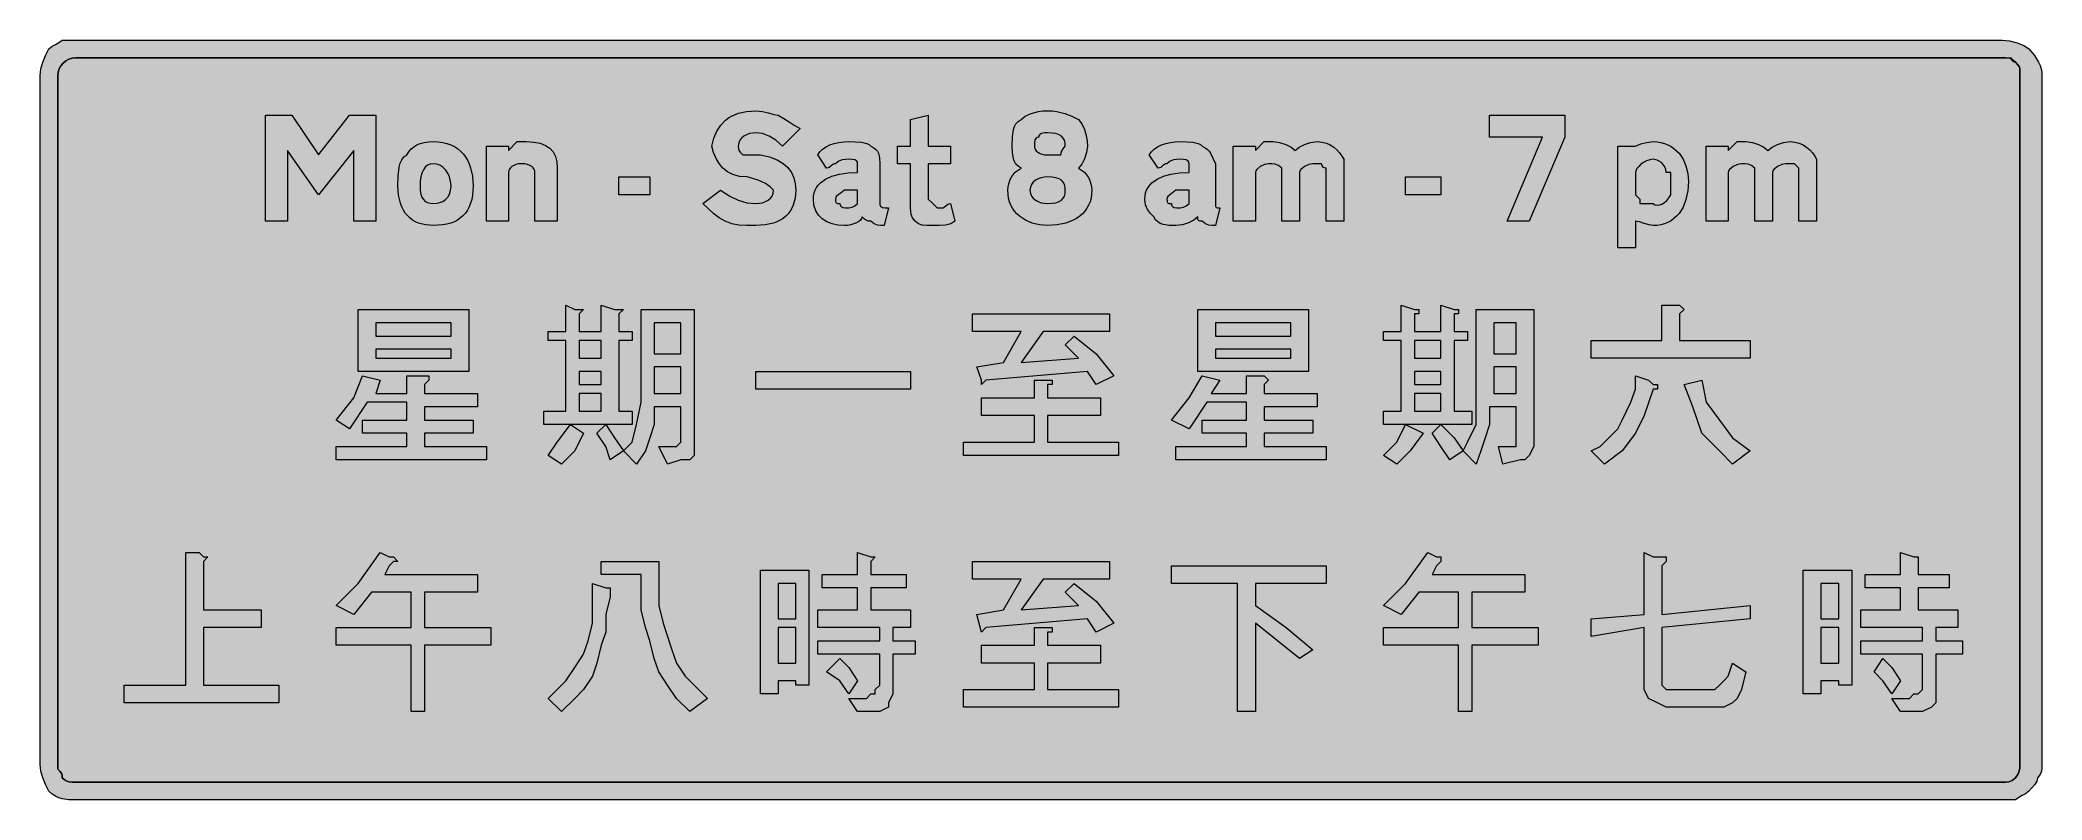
# Model space of a CAD drawing. Header units: metres. Extents: x 13 to 556, y 31 to 238.
import ezdxf

# ---------------------------------------------------------------- set-up
doc = ezdxf.new("R2010")
doc.units = ezdxf.units.M
doc.layers.add('FILL_BLACK_000000', color=7, linetype='Continuous', true_color=0x000000)
doc.layers.add('FILL_WHITE_FFFFFF', color=7, linetype='Continuous', true_color=0xffffff)

msp = doc.modelspace()

# ---------------------------------------------------------------- hatches: boundary and pattern name
at = {"layer": 'FILL_BLACK_000000', "true_color": 0x000000}
h = msp.add_hatch(color=7, dxfattribs=at)
h.dxf.hatch_style = 1
h.paths.add_polyline_path([(547.46, 237.63), (549.54, 237.09), (551.4, 236.32), (552.13, 235.89), (552.69, 235.44), (554.27, 233.64), (555.39, 231.84), (555.78, 230.94), (556.06, 230.04), (556.23, 229.14), (556.29, 228.24), (556.29, 41.04), (556.27, 40.14), (556.14, 39.24), (555.78, 38.34), (555.09, 37.44), (554.88, 36.54), (554.34, 35.64), (552.69, 33.84), (551.79, 33.13), (550.89, 32.64), (549.99, 32.15), (549.09, 31.44), (545.49, 31.44), (22.29, 31.44), (20.49, 31.48), (18.69, 31.74), (17.79, 32.03), (16.89, 32.45), (15.99, 33.05), (15.09, 33.84), (14.21, 35.64), (13.44, 37.44), (12.9, 39.24), (12.69, 41.04), (12.69, 228.24), (12.9, 230.04), (13.44, 231.84), (14.21, 233.64), (15.09, 235.44), (15.99, 236.15), (16.89, 236.64), (17.79, 237.13), (18.69, 237.84), (22.29, 237.84), (545.49, 237.84), (547.46, 237.63)])
h.paths.add_polyline_path([(20.53, 232.63), (19.72, 232.15), (18.99, 231.54), (18.38, 230.81), (17.9, 230), (17.6, 229.14), (17.49, 228.24), (17.49, 41.04), (17.49, 39.84), (18.18, 39.13), (18.54, 38.64), (18.67, 38.15), (18.69, 37.44), (19.59, 36.75), (20.49, 36.39), (21.39, 36.26), (22.29, 36.24), (545.49, 36.24), (546.39, 36.26), (547.29, 36.39), (548.19, 36.75), (549.09, 37.44), (549.78, 38.34), (550.14, 39.24), (550.27, 40.14), (550.29, 41.04), (550.29, 228.24), (550.29, 229.44), (550.27, 230.15), (550.14, 230.64), (549.78, 231.13), (549.09, 231.84), (548.19, 232.53), (547.29, 232.89), (546.39, 233.02), (545.49, 233.04), (22.29, 233.04), (21.39, 232.93), (20.53, 232.63)], flags=16)
h = msp.add_hatch(color=7, dxfattribs=at)
h.dxf.hatch_style = 1
h.paths.add_polyline_path([(79.89, 207.84), (79.89, 188.64), (73.89, 188.64), (73.89, 217.44), (81.09, 217.44), (88.29, 206.64), (96.69, 217.44), (103.89, 217.44), (103.89, 188.64), (97.89, 188.64), (97.89, 207.84), (88.29, 195.84), (79.89, 207.84)])
h = msp.add_hatch(color=7, dxfattribs=at)
h.dxf.hatch_style = 1
h.paths.add_polyline_path([(202.31, 208.33), (202.44, 207.84), (202.8, 207.35), (203.49, 206.64), (208.29, 206.64), (210.77, 206.08), (212.83, 205.31), (214.49, 204.34), (215.79, 203.19), (216.75, 201.87), (217.4, 200.4), (217.77, 198.78), (217.89, 197.04), (217.72, 194.9), (217.22, 193.01), (216.84, 192.15), (216.37, 191.37), (215.82, 190.64), (215.19, 189.99), (214.47, 189.41), (213.67, 188.9), (212.79, 188.46), (211.81, 188.1), (209.62, 187.61), (207.09, 187.44), (204.6, 187.46), (202.44, 187.59), (200.51, 187.95), (198.69, 188.64), (197.08, 189.56), (195.69, 190.59), (192.69, 193.44), (197.49, 197.04), (200, 195.46), (202.29, 194.34), (203.42, 193.95), (204.58, 193.66), (205.79, 193.5), (207.09, 193.44), (207.99, 193.5), (208.85, 193.66), (209.66, 193.95), (210.39, 194.34), (211, 194.85), (211.48, 195.46), (211.78, 196.2), (211.89, 197.04), (210.93, 197.94), (209.64, 198.84), (207.67, 199.74), (204.69, 200.64), (202.6, 200.8), (200.83, 201.28), (199.33, 202.03), (198.09, 203.04), (197.07, 204.27), (196.25, 205.7), (195.6, 207.3), (195.09, 209.04), (195.65, 211.18), (196.46, 213.07), (197.52, 214.71), (198.84, 216.09), (199.61, 216.67), (200.45, 217.18), (202.35, 217.98), (204.56, 218.47), (207.09, 218.64), (208.87, 218.45), (210.54, 218.04), (211.98, 217.63), (213.09, 217.44), (214.7, 216.54), (216.09, 215.64), (217.48, 214.74), (219.09, 213.84), (214.29, 209.04), (212.49, 210.61), (210.69, 211.74), (209.79, 212.13), (208.89, 212.41), (207.99, 212.58), (207.09, 212.64), (206.19, 212.58), (205.33, 212.41), (204.52, 212.13), (203.79, 211.74), (203.18, 211.23), (202.7, 210.61), (202.4, 209.88), (202.29, 209.04), (202.31, 208.33)])
h = msp.add_hatch(color=7, dxfattribs=at)
h.dxf.hatch_style = 1
h.paths.add_polyline_path([(259.89, 209.04), (259.89, 204.24), (253.89, 204.24), (253.89, 194.64), (255.09, 193.44), (256.29, 192.24), (257.49, 192.24), (257.89, 192.29), (258.2, 192.43), (258.69, 192.84), (259.18, 193.25), (259.49, 193.39), (259.89, 193.44), (261.09, 188.64), (260.59, 188.24), (259.98, 187.95), (258.54, 187.59), (256.87, 187.46), (255.09, 187.44), (253.5, 187.46), (252.24, 187.59), (251.21, 187.95), (250.29, 188.64), (249.6, 189.54), (249.24, 190.44), (249.11, 191.34), (249.09, 192.24), (249.09, 204.24), (245.49, 204.24), (245.49, 209.04), (249.09, 209.04), (249.09, 216.24), (253.89, 217.44), (253.89, 209.04), (259.89, 209.04)])
h = msp.add_hatch(color=7, dxfattribs=at)
h.dxf.hatch_style = 1
h.paths.add_polyline_path([(280.24, 188.9), (278.64, 189.99), (277.94, 190.64), (277.33, 191.37), (276.79, 192.15), (276.33, 193.01), (275.97, 193.93), (275.71, 194.9), (275.55, 195.94), (275.49, 197.04), (275.55, 197.94), (275.72, 198.82), (276, 199.68), (276.39, 200.49), (276.9, 201.25), (277.52, 201.93), (278.25, 202.54), (279.09, 203.04), (278.3, 203.54), (277.7, 204.15), (277.28, 204.83), (276.99, 205.59), (276.73, 207.26), (276.69, 209.04), (276.73, 211.51), (276.99, 213.54), (277.28, 214.38), (277.7, 215.11), (278.3, 215.73), (279.09, 216.24), (280.22, 217.12), (281.79, 217.89), (283.82, 218.43), (285, 218.59), (286.29, 218.64), (287.59, 218.59), (288.78, 218.43), (290.94, 217.89), (292.87, 217.12), (294.69, 216.24), (295.57, 215.11), (296.34, 213.54), (296.88, 211.51), (297.04, 210.33), (297.09, 209.04), (296.88, 207.26), (296.34, 205.59), (295.57, 204.15), (294.69, 203.04), (295.53, 202.54), (296.26, 201.93), (296.88, 201.25), (297.39, 200.49), (297.78, 199.68), (298.06, 198.82), (298.23, 197.94), (298.29, 197.04), (298.23, 195.94), (298.07, 194.9), (297.8, 193.93), (297.43, 193.01), (296.96, 192.15), (296.39, 191.37), (295.73, 190.64), (294.99, 189.99), (294.16, 189.41), (293.25, 188.9), (291.2, 188.1), (288.87, 187.61), (286.29, 187.44), (284.1, 187.61), (282.07, 188.1), (280.24, 188.9)])
h.paths.add_polyline_path([(283.72, 200.13), (282.99, 199.74), (282.38, 199.23), (281.9, 198.61), (281.6, 197.88), (281.49, 197.04), (281.6, 196.2), (281.9, 195.46), (282.38, 194.85), (282.99, 194.34), (283.72, 193.95), (284.53, 193.66), (285.39, 193.5), (286.29, 193.44), (287.53, 193.5), (288.56, 193.66), (289.39, 193.95), (290.04, 194.34), (290.52, 194.85), (290.85, 195.46), (291.03, 196.2), (291.09, 197.04), (291.03, 197.88), (290.85, 198.61), (290.52, 199.23), (290.04, 199.74), (289.39, 200.13), (288.56, 200.41), (287.53, 200.58), (286.29, 200.64), (285.39, 200.58), (284.53, 200.41), (283.72, 200.13)], flags=16)
h.paths.add_polyline_path([(290.85, 210.61), (290.52, 211.23), (290.04, 211.74), (289.39, 212.13), (288.56, 212.41), (287.53, 212.58), (286.29, 212.64), (285.41, 212.62), (284.64, 212.49), (284.1, 212.13), (283.94, 211.84), (283.89, 211.44), (283.49, 211.39), (283.2, 211.23), (282.84, 210.69), (282.71, 209.92), (282.69, 209.04), (282.75, 208.59), (282.92, 208.16), (283.2, 207.75), (283.59, 207.39), (284.1, 207.08), (284.71, 206.85), (285.45, 206.69), (286.29, 206.64), (289.89, 206.64), (290.08, 207.52), (290.49, 208.29), (291.09, 209.04), (291.03, 209.88), (290.85, 210.61)], flags=16)
h = msp.add_hatch(color=7, dxfattribs=at)
h.dxf.hatch_style = 1
h.paths.add_polyline_path([(420.69, 211.44), (406.29, 211.44), (406.29, 217.44), (426.69, 217.44), (426.69, 211.44), (417.09, 188.64), (411.09, 188.64), (420.69, 211.44)])
h = msp.add_hatch(color=7, dxfattribs=at)
h.dxf.hatch_style = 1
h.paths.add_polyline_path([(129.91, 194.57), (129.61, 193.51), (129.24, 192.54), (128.77, 191.66), (128.22, 190.86), (127.59, 190.14), (126.87, 189.51), (126.07, 188.96), (125.19, 188.49), (124.22, 188.11), (123.16, 187.82), (122.02, 187.61), (119.49, 187.44), (117.35, 187.61), (115.46, 188.11), (114.6, 188.49), (113.82, 188.96), (113.09, 189.51), (112.44, 190.14), (111.86, 190.86), (111.35, 191.66), (110.91, 192.54), (110.55, 193.51), (110.06, 195.71), (109.89, 198.24), (109.93, 200.9), (110.19, 203.34), (110.48, 204.4), (110.9, 205.33), (111.5, 206.08), (112.29, 206.64), (112.8, 207.48), (113.42, 208.21), (114.15, 208.83), (114.99, 209.34), (115.95, 209.73), (117.02, 210.01), (118.2, 210.18), (119.49, 210.24), (120.8, 210.18), (122.02, 210.02), (123.16, 209.75), (124.22, 209.38), (125.19, 208.91), (126.07, 208.34), (126.87, 207.68), (127.59, 206.94), (128.22, 206.11), (128.77, 205.2), (129.24, 204.21), (129.61, 203.15), (130.12, 200.82), (130.29, 198.24), (130.12, 195.71), (129.91, 194.57)])
h.paths.add_polyline_path([(123.88, 200.7), (123.4, 201.72), (122.79, 202.59), (122.06, 203.29), (121.25, 203.81), (120.39, 204.13), (119.49, 204.24), (118.65, 204.13), (117.92, 203.81), (117.3, 203.29), (116.79, 202.59), (116.4, 201.72), (116.12, 200.7), (115.95, 199.53), (115.89, 198.24), (115.95, 197), (116.12, 195.97), (116.4, 195.14), (116.79, 194.49), (117.3, 194.01), (117.92, 193.68), (118.65, 193.5), (119.49, 193.44), (120.39, 193.5), (121.25, 193.68), (122.06, 194.01), (122.79, 194.49), (123.4, 195.14), (123.88, 195.97), (124.18, 197), (124.29, 198.24), (124.18, 199.53), (123.88, 200.7)], flags=16)
h = msp.add_hatch(color=7, dxfattribs=at)
h.dxf.hatch_style = 1
h.paths.add_polyline_path([(147.09, 188.64), (147.09, 200.64), (147.09, 201.84), (147.03, 202.29), (146.86, 202.72), (146.58, 203.13), (146.19, 203.49), (145.68, 203.8), (145.07, 204.03), (144.33, 204.19), (143.49, 204.24), (142.65, 204.19), (141.91, 204.03), (141.3, 203.8), (140.79, 203.49), (140.4, 203.13), (140.11, 202.72), (139.95, 202.29), (139.89, 201.84), (139.89, 200.64), (139.89, 188.64), (133.89, 188.64), (133.89, 209.04), (139.89, 209.04), (139.89, 207.84), (142.29, 210.24), (144.69, 210.24), (146.77, 210.13), (148.53, 209.79), (149.98, 209.23), (151.14, 208.44), (152.01, 207.43), (152.62, 206.19), (152.98, 204.73), (153.09, 203.04), (153.09, 188.64), (147.09, 188.64)])
h = msp.add_hatch(color=7, dxfattribs=at)
h.dxf.hatch_style = 1
h.paths.add_polyline_path([(240.99, 187.46), (240.09, 187.59), (239.19, 187.95), (238.29, 188.64), (237.58, 188.66), (237.09, 188.79), (236.6, 189.15), (235.89, 189.84), (235.78, 189.39), (235.48, 188.96), (235, 188.55), (234.39, 188.19), (232.85, 187.65), (231.99, 187.49), (231.09, 187.44), (229.35, 187.55), (227.75, 187.89), (226.32, 188.45), (225.09, 189.24), (224.08, 190.25), (223.33, 191.49), (222.85, 192.95), (222.69, 194.64), (222.75, 195.51), (222.91, 196.33), (223.18, 197.09), (223.55, 197.79), (224.02, 198.44), (224.59, 199.03), (225.99, 200.04), (227.73, 200.83), (229.78, 201.39), (232.11, 201.73), (234.69, 201.84), (234.69, 203.04), (234.69, 204.24), (234.64, 204.64), (234.48, 204.93), (233.94, 205.29), (233.17, 205.42), (232.29, 205.44), (231.39, 205.42), (230.49, 205.29), (229.59, 204.93), (228.69, 204.24), (228.29, 204.19), (227.98, 204.05), (227.49, 203.64), (227, 203.23), (226.69, 203.09), (226.29, 203.04), (223.89, 206.64), (224.45, 207.48), (225.2, 208.21), (226.13, 208.83), (227.19, 209.34), (228.37, 209.73), (229.63, 210.01), (230.94, 210.18), (232.29, 210.24), (234.07, 210.22), (235.74, 210.09), (237.18, 209.73), (237.79, 209.44), (238.29, 209.04), (239.08, 208.59), (239.68, 208.12), (240.1, 207.63), (240.39, 207.09), (240.65, 205.83), (240.69, 204.24), (240.69, 193.44), (240.74, 193.04), (240.9, 192.75), (241.44, 192.39), (242.21, 192.26), (243.09, 192.24), (241.89, 187.44), (240.99, 187.46)])
h.paths.add_polyline_path([(228.84, 193.59), (229.2, 193.46), (229.89, 193.44), (229.94, 193.04), (230.1, 192.75), (230.64, 192.39), (231.41, 192.26), (232.29, 192.24), (233.17, 192.43), (233.94, 192.84), (234.69, 193.44), (234.69, 197.04), (231.09, 197.04), (230.21, 196.33), (229.44, 195.84), (228.9, 195.35), (228.74, 195.04), (228.69, 194.64), (228.71, 193.95), (228.84, 193.59)], flags=16)
h = msp.add_hatch(color=7, dxfattribs=at)
h.dxf.hatch_style = 1
h.paths.add_polyline_path([(330.99, 187.46), (330.09, 187.59), (329.19, 187.95), (328.29, 188.64), (327.6, 188.66), (327.24, 188.79), (327.11, 189.15), (327.09, 189.84), (325.98, 188.96), (324.54, 188.19), (322.87, 187.65), (321.09, 187.44), (319.31, 187.48), (317.64, 187.74), (316.88, 188.03), (316.2, 188.45), (315.59, 189.05), (315.09, 189.84), (314.21, 190.76), (313.44, 191.79), (312.9, 193.05), (312.74, 193.79), (312.69, 194.64), (312.75, 195.51), (312.91, 196.33), (313.18, 197.09), (313.55, 197.79), (314.02, 198.44), (314.59, 199.03), (315.99, 200.04), (317.73, 200.83), (319.78, 201.39), (322.11, 201.73), (324.69, 201.84), (324.69, 203.04), (324.69, 204.24), (324.64, 204.64), (324.48, 204.93), (323.94, 205.29), (323.17, 205.42), (322.29, 205.44), (321.39, 205.42), (320.49, 205.29), (319.59, 204.93), (318.69, 204.24), (318.29, 204.19), (317.98, 204.05), (317.49, 203.64), (317, 203.23), (316.69, 203.09), (316.29, 203.04), (313.89, 206.64), (314.45, 207.48), (315.2, 208.21), (316.13, 208.83), (317.19, 209.34), (318.37, 209.73), (319.63, 210.01), (320.94, 210.18), (322.29, 210.24), (324.07, 210.22), (325.74, 210.09), (327.18, 209.73), (327.79, 209.44), (328.29, 209.04), (329.08, 208.59), (329.7, 208.12), (330.17, 207.63), (330.54, 207.09), (331.89, 204.24), (331.89, 193.44), (331.91, 192.75), (332.04, 192.39), (332.4, 192.26), (333.09, 192.24), (331.89, 187.44), (330.99, 187.46)])
h.paths.add_polyline_path([(318.84, 193.59), (319.2, 193.46), (319.89, 193.44), (319.94, 193.04), (320.1, 192.75), (320.64, 192.39), (321.41, 192.26), (322.29, 192.24), (323.17, 192.43), (323.94, 192.84), (324.69, 193.44), (324.69, 197.04), (321.09, 197.04), (320.21, 196.33), (319.44, 195.84), (318.9, 195.35), (318.74, 195.04), (318.69, 194.64), (318.71, 193.95), (318.84, 193.59)], flags=16)
h = msp.add_hatch(color=7, dxfattribs=at)
h.dxf.hatch_style = 1
h.paths.add_polyline_path([(357.22, 204.03), (356.04, 203.49), (355.08, 202.72), (354.8, 202.29), (354.69, 201.84), (354.69, 188.64), (349.89, 188.64), (349.89, 203.04), (348.99, 203.73), (348.09, 204.09), (347.19, 204.22), (346.29, 204.24), (345.22, 204.03), (344.04, 203.49), (343.08, 202.72), (342.8, 202.29), (342.69, 201.84), (342.69, 188.64), (336.69, 188.64), (336.69, 209.04), (342.69, 209.04), (342.69, 207.84), (345.09, 210.24), (347.49, 210.24), (349.27, 210.03), (350.94, 209.49), (352.38, 208.72), (353.49, 207.84), (354.6, 208.72), (356.04, 209.49), (357.71, 210.03), (359.49, 210.24), (360.78, 210.13), (361.97, 209.83), (363.03, 209.35), (363.99, 208.74), (364.83, 208.01), (365.56, 207.2), (366.18, 206.34), (366.69, 205.44), (366.69, 204.24), (366.69, 203.04), (366.69, 188.64), (361.89, 188.64), (361.89, 203.04), (361.49, 203.09), (361.2, 203.23), (360.84, 203.64), (360.69, 204.24), (358.29, 204.24), (357.22, 204.03)])
h = msp.add_hatch(color=7, dxfattribs=at)
h.dxf.hatch_style = 1
h.paths.add_polyline_path([(459.63, 194.53), (458.83, 192.48), (458.32, 191.57), (457.74, 190.74), (457.09, 190), (456.36, 189.34), (455.58, 188.77), (454.72, 188.3), (453.8, 187.93), (452.83, 187.66), (451.79, 187.5), (450.69, 187.44), (449.6, 187.63), (448.29, 188.04), (446.98, 188.45), (445.89, 188.64), (445.89, 181.44), (441.09, 181.44), (441.09, 209.04), (445.89, 209.04), (447.39, 209.64), (448.93, 210.05), (450.69, 210.24), (451.79, 210.18), (452.83, 210.02), (453.8, 209.76), (454.72, 209.4), (455.58, 208.94), (456.36, 208.4), (457.09, 207.79), (457.74, 207.09), (458.83, 205.49), (459.63, 203.66), (460.12, 201.63), (460.29, 199.44), (460.12, 196.86), (459.63, 194.53)])
h.paths.add_polyline_path([(451.78, 192.97), (452.42, 193.04), (453.09, 193.29), (453.76, 193.71), (454.4, 194.28), (454.99, 195), (455.49, 195.84), (455.49, 197.04), (455.49, 200.64), (455.49, 201.84), (454.29, 201.84), (454.18, 202.68), (453.9, 203.41), (453.47, 204.03), (452.94, 204.54), (452.36, 204.93), (451.76, 205.21), (450.69, 205.44), (449.79, 205.33), (448.93, 205.05), (448.12, 204.62), (447.39, 204.09), (446.78, 203.51), (446.3, 202.91), (446, 202.34), (445.89, 201.84), (445.89, 195.84), (447.09, 194.64), (447.09, 193.44), (450.69, 193.44), (451.19, 193.1), (451.78, 192.97)], flags=16)
h = msp.add_hatch(color=7, dxfattribs=at)
h.dxf.hatch_style = 1
h.paths.add_polyline_path([(485.62, 204.03), (484.44, 203.49), (483.48, 202.72), (483.2, 202.29), (483.09, 201.84), (483.09, 188.64), (478.29, 188.64), (478.29, 203.04), (477.39, 203.73), (476.49, 204.09), (475.59, 204.22), (474.69, 204.24), (473.62, 204.03), (472.44, 203.49), (471.48, 202.72), (471.2, 202.29), (471.09, 201.84), (471.09, 188.64), (465.09, 188.64), (465.09, 209.04), (471.09, 209.04), (471.09, 207.84), (473.49, 210.24), (475.89, 210.24), (477.67, 210.03), (479.34, 209.49), (480.78, 208.72), (481.89, 207.84), (483, 208.72), (484.44, 209.49), (486.11, 210.03), (487.89, 210.24), (489.18, 210.13), (490.36, 209.83), (491.43, 209.35), (492.39, 208.74), (493.23, 208.01), (493.97, 207.2), (494.58, 206.34), (495.09, 205.44), (495.09, 204.24), (495.09, 203.04), (495.09, 188.64), (490.29, 188.64), (490.29, 203.04), (489.09, 204.24), (486.69, 204.24), (485.62, 204.03)])
h = msp.add_hatch(color=7, dxfattribs=at)
h.dxf.hatch_style = 1
h.paths.add_polyline_path([(178.29, 195.84), (169.89, 195.84), (169.89, 200.64), (178.29, 200.64), (178.29, 195.84)])
h = msp.add_hatch(color=7, dxfattribs=at)
h.dxf.hatch_style = 1
h.paths.add_polyline_path([(393.09, 195.84), (383.49, 195.84), (383.49, 200.64), (393.09, 200.64), (393.09, 195.84)])
h = msp.add_hatch(color=7, dxfattribs=at)
h.dxf.hatch_style = 1
h.paths.add_polyline_path([(99.09, 164.64), (129.09, 164.64), (129.09, 147.84), (99.09, 147.84), (99.09, 164.64)])
h.paths.add_polyline_path([(103.89, 161.04), (103.89, 157.44), (124.29, 157.44), (124.29, 161.04), (103.89, 161.04)], flags=16)
h.paths.add_polyline_path([(124.29, 153.84), (103.89, 153.84), (103.89, 151.44), (124.29, 151.44), (124.29, 153.84)], flags=16)
h = msp.add_hatch(color=7, dxfattribs=at)
h.dxf.hatch_style = 1
h.paths.add_polyline_path([(159.09, 164.64), (160.29, 164.64), (159.09, 163.44), (159.09, 158.64), (165.09, 158.64), (165.09, 165.84), (168.69, 164.64), (169.89, 164.64), (171.09, 164.64), (169.89, 163.44), (169.89, 158.64), (173.49, 158.64), (173.49, 156.24), (169.89, 156.24), (169.89, 137.04), (173.49, 137.04), (173.49, 133.44), (149.49, 133.44), (149.49, 137.04), (155.49, 137.04), (155.49, 156.24), (150.69, 156.24), (150.69, 158.64), (155.49, 158.64), (155.49, 165.84), (157.89, 164.64), (159.09, 164.64)])
h.paths.add_polyline_path([(159.09, 144.24), (165.09, 144.24), (165.09, 147.84), (159.09, 147.84), (159.09, 144.24)], flags=16)
h.paths.add_polyline_path([(159.09, 141.84), (159.09, 137.04), (165.09, 137.04), (165.09, 141.84), (159.09, 141.84)], flags=16)
h.paths.add_polyline_path([(165.09, 156.24), (159.09, 156.24), (159.09, 151.44), (165.09, 151.44), (165.09, 156.24)], flags=16)
h = msp.add_hatch(color=7, dxfattribs=at)
h.dxf.hatch_style = 1
h.paths.add_polyline_path([(190.29, 127.44), (190.29, 125.04), (189.09, 123.84), (186.69, 123.84), (183.09, 122.64), (180.69, 127.44), (184.29, 127.44), (185.49, 127.44), (186.69, 128.64), (186.69, 138.24), (179.49, 138.24), (179.49, 133.44), (178.29, 129.84), (177.09, 126.24), (174.69, 122.64), (171.09, 126.24), (173.49, 128.64), (174.69, 133.44), (175.89, 139.44), (175.89, 145.44), (175.89, 164.64), (190.29, 164.64), (190.29, 128.64), (190.29, 127.44)])
h.paths.add_polyline_path([(179.49, 149.04), (179.49, 141.84), (186.69, 141.84), (186.69, 149.04), (179.49, 149.04)], flags=16)
h.paths.add_polyline_path([(186.69, 161.04), (179.49, 161.04), (179.49, 152.64), (186.69, 152.64), (186.69, 161.04)], flags=16)
h = msp.add_hatch(color=7, dxfattribs=at)
h.dxf.hatch_style = 1
h.paths.add_polyline_path([(265.89, 163.44), (303.09, 163.44), (303.09, 158.64), (285.09, 158.64), (279.09, 150.24), (294.69, 151.44), (291.09, 155.04), (293.49, 157.44), (299.49, 152.64), (304.29, 146.64), (299.49, 144.24), (297.09, 147.84), (269.49, 145.44), (268.29, 144.24), (268.29, 145.44), (267.09, 149.04), (274.29, 150.24), (279.09, 158.64), (265.89, 158.64), (265.89, 163.44)])
h = msp.add_hatch(color=7, dxfattribs=at)
h.dxf.hatch_style = 1
h.paths.add_polyline_path([(327.09, 164.64), (357.09, 164.64), (357.09, 147.84), (327.09, 147.84), (327.09, 164.64)])
h.paths.add_polyline_path([(331.89, 161.04), (331.89, 157.44), (352.29, 157.44), (352.29, 161.04), (331.89, 161.04)], flags=16)
h.paths.add_polyline_path([(352.29, 153.84), (331.89, 153.84), (331.89, 151.44), (352.29, 151.44), (352.29, 153.84)], flags=16)
h = msp.add_hatch(color=7, dxfattribs=at)
h.dxf.hatch_style = 1
h.paths.add_polyline_path([(387.09, 164.64), (387.09, 163.44), (385.89, 163.44), (385.89, 158.64), (393.09, 158.64), (393.09, 165.84), (396.69, 164.64), (397.89, 164.64), (397.89, 163.44), (396.69, 163.44), (396.69, 158.64), (400.29, 158.64), (400.29, 156.24), (396.69, 156.24), (396.69, 137.04), (401.49, 137.04), (401.49, 133.44), (377.49, 133.44), (377.49, 137.04), (382.29, 137.04), (382.29, 156.24), (377.49, 156.24), (377.49, 158.64), (382.29, 158.64), (382.29, 165.84), (385.89, 164.64), (387.09, 164.64)])
h.paths.add_polyline_path([(385.89, 144.24), (393.09, 144.24), (393.09, 147.84), (385.89, 147.84), (385.89, 144.24)], flags=16)
h.paths.add_polyline_path([(385.89, 141.84), (385.89, 137.04), (393.09, 137.04), (393.09, 141.84), (385.89, 141.84)], flags=16)
h.paths.add_polyline_path([(393.09, 156.24), (385.89, 156.24), (385.89, 151.44), (393.09, 151.44), (393.09, 156.24)], flags=16)
h = msp.add_hatch(color=7, dxfattribs=at)
h.dxf.hatch_style = 1
h.paths.add_polyline_path([(418.29, 127.44), (417.09, 125.04), (415.89, 123.84), (414.69, 123.84), (409.89, 122.64), (408.69, 127.44), (411.09, 127.44), (413.49, 127.44), (413.49, 128.64), (413.49, 138.24), (406.29, 138.24), (406.29, 133.44), (405.09, 129.84), (403.89, 126.24), (402.69, 122.64), (399.09, 126.24), (400.29, 128.64), (402.69, 133.44), (402.69, 139.44), (402.69, 145.44), (402.69, 164.64), (418.29, 164.64), (418.29, 128.64), (418.29, 127.44)])
h.paths.add_polyline_path([(407.49, 149.04), (407.49, 141.84), (413.49, 141.84), (413.49, 149.04), (407.49, 149.04)], flags=16)
h.paths.add_polyline_path([(413.49, 161.04), (407.49, 161.04), (407.49, 152.64), (413.49, 152.64), (413.49, 161.04)], flags=16)
h = msp.add_hatch(color=7, dxfattribs=at)
h.dxf.hatch_style = 1
h.paths.add_polyline_path([(457.89, 165.84), (459.09, 164.64), (457.89, 163.44), (457.89, 156.24), (477.09, 156.24), (477.09, 151.44), (433.89, 151.44), (433.89, 156.24), (453.09, 156.24), (453.09, 165.84), (456.69, 165.84), (457.89, 165.84)])
h = msp.add_hatch(color=7, dxfattribs=at)
h.dxf.hatch_style = 1
h.paths.add_polyline_path([(249.09, 147.84), (249.09, 143.04), (207.09, 143.04), (207.09, 147.84), (249.09, 147.84)])
h = msp.add_hatch(color=7, dxfattribs=at)
h.dxf.hatch_style = 1
h.paths.add_polyline_path([(103.89, 141.84), (112.29, 141.84), (112.29, 146.64), (117.09, 146.64), (118.29, 146.64), (118.29, 145.44), (117.09, 144.24), (117.09, 141.84), (131.49, 141.84), (131.49, 138.24), (117.09, 138.24), (117.09, 134.64), (130.29, 134.64), (130.29, 131.04), (117.09, 131.04), (117.09, 127.44), (133.89, 127.44), (133.89, 123.84), (93.09, 123.84), (93.09, 127.44), (112.29, 127.44), (112.29, 131.04), (100.29, 131.04), (100.29, 134.64), (112.29, 134.64), (112.29, 139.44), (101.49, 139.44), (96.69, 132.24), (93.09, 134.64), (97.89, 140.64), (100.29, 146.64), (105.09, 145.44), (103.89, 141.84)])
h = msp.add_hatch(color=7, dxfattribs=at)
h.dxf.hatch_style = 1
h.paths.add_polyline_path([(263.49, 128.64), (282.69, 128.64), (282.69, 135.84), (268.29, 135.84), (268.29, 140.64), (282.69, 140.64), (282.69, 145.44), (286.29, 145.44), (287.49, 145.44), (287.49, 144.24), (286.29, 144.24), (286.29, 140.64), (300.69, 140.64), (300.69, 135.84), (286.29, 135.84), (286.29, 128.64), (305.49, 128.64), (305.49, 125.04), (263.49, 125.04), (263.49, 128.64)])
h = msp.add_hatch(color=7, dxfattribs=at)
h.dxf.hatch_style = 1
h.paths.add_polyline_path([(330.69, 141.84), (340.29, 141.84), (340.29, 146.64), (345.09, 146.64), (346.29, 145.44), (345.09, 144.24), (345.09, 141.84), (359.49, 141.84), (359.49, 138.24), (345.09, 138.24), (345.09, 134.64), (358.29, 134.64), (358.29, 131.04), (345.09, 131.04), (345.09, 127.44), (361.89, 127.44), (361.89, 123.84), (321.09, 123.84), (321.09, 127.44), (340.29, 127.44), (340.29, 131.04), (328.29, 131.04), (328.29, 134.64), (340.29, 134.64), (340.29, 139.44), (329.49, 139.44), (324.69, 132.24), (319.89, 134.64), (324.69, 140.64), (328.29, 146.64), (333.09, 145.44), (330.69, 141.84)])
h = msp.add_hatch(color=7, dxfattribs=at)
h.dxf.hatch_style = 1
h.paths.add_polyline_path([(450.69, 144.24), (451.89, 144.24), (451.89, 143.04), (450.69, 143.04), (448.29, 135.84), (445.89, 131.04), (442.29, 126.24), (437.49, 122.64), (433.89, 126.24), (436.29, 127.44), (438.69, 129.84), (441.09, 132.24), (442.29, 134.64), (443.49, 137.04), (444.69, 139.44), (445.89, 143.04), (445.89, 146.64), (449.49, 145.44), (450.69, 144.24)])
h = msp.add_hatch(color=7, dxfattribs=at)
h.dxf.hatch_style = 1
h.paths.add_polyline_path([(465.09, 139.44), (468.69, 134.64), (472.29, 129.84), (477.09, 126.24), (472.29, 122.64), (468.69, 126.24), (463.89, 131.04), (461.49, 138.24), (459.09, 144.24), (463.89, 145.44), (465.09, 139.44)])
h = msp.add_hatch(color=7, dxfattribs=at)
h.dxf.hatch_style = 1
h.paths.add_polyline_path([(153.09, 128.64), (156.69, 133.44), (160.29, 131.04), (157.89, 126.24), (154.29, 122.64), (150.69, 125.04), (153.09, 128.64)])
h = msp.add_hatch(color=7, dxfattribs=at)
h.dxf.hatch_style = 1
h.paths.add_polyline_path([(168.69, 129.84), (171.09, 126.24), (167.49, 123.84), (166.29, 127.44), (163.89, 131.04), (166.29, 133.44), (168.69, 129.84)])
h = msp.add_hatch(color=7, dxfattribs=at)
h.dxf.hatch_style = 1
h.paths.add_polyline_path([(381.09, 128.64), (383.49, 133.44), (388.29, 131.04), (384.69, 126.24), (381.09, 122.64), (377.49, 125.04), (381.09, 128.64)])
h = msp.add_hatch(color=7, dxfattribs=at)
h.dxf.hatch_style = 1
h.paths.add_polyline_path([(396.69, 129.84), (399.09, 126.24), (395.49, 123.84), (393.09, 127.44), (390.69, 131.04), (393.09, 133.44), (396.69, 129.84)])
h = msp.add_hatch(color=7, dxfattribs=at)
h.dxf.hatch_style = 1
h.paths.add_polyline_path([(57.09, 97.44), (58.29, 97.44), (57.09, 96.24), (57.09, 83.04), (72.69, 83.04), (72.69, 78.24), (57.09, 78.24), (57.09, 62.64), (77.49, 62.64), (77.49, 57.84), (35.49, 57.84), (35.49, 62.64), (52.29, 62.64), (52.29, 98.64), (55.89, 98.64), (57.09, 97.44)])
h = msp.add_hatch(color=7, dxfattribs=at)
h.dxf.hatch_style = 1
h.paths.add_polyline_path([(99.09, 90.24), (105.09, 98.64), (107.49, 97.44), (108.69, 97.44), (109.89, 96.24), (108.69, 96.24), (107.49, 95.04), (106.29, 92.64), (131.49, 92.64), (131.49, 87.84), (117.09, 87.84), (117.09, 78.24), (135.09, 78.24), (135.09, 73.44), (117.09, 73.44), (117.09, 55.44), (113.49, 55.44), (113.49, 73.44), (93.09, 73.44), (93.09, 78.24), (113.49, 78.24), (113.49, 87.84), (102.69, 87.84), (97.89, 81.84), (93.09, 84.24), (99.09, 90.24)])
h = msp.add_hatch(color=7, dxfattribs=at)
h.dxf.hatch_style = 1
h.paths.add_polyline_path([(234.69, 89.04), (225.09, 89.04), (225.09, 92.64), (234.69, 92.64), (234.69, 98.64), (238.29, 97.44), (239.49, 97.44), (238.29, 96.24), (238.29, 92.64), (247.89, 92.64), (247.89, 89.04), (238.29, 89.04), (238.29, 83.04), (249.09, 83.04), (249.09, 78.24), (244.29, 78.24), (244.29, 74.64), (250.29, 74.64), (250.29, 71.04), (244.29, 71.04), (244.29, 60.24), (243.09, 57.84), (243.09, 56.64), (240.69, 55.44), (238.29, 55.44), (234.69, 55.44), (232.29, 59.04), (237.09, 59.04), (238.29, 60.24), (239.49, 60.24), (239.49, 61.44), (240.69, 62.64), (240.69, 71.04), (223.89, 71.04), (223.89, 74.64), (240.69, 74.64), (240.69, 78.24), (223.89, 78.24), (223.89, 83.04), (234.69, 83.04), (234.69, 89.04)])
h = msp.add_hatch(color=7, dxfattribs=at)
h.dxf.hatch_style = 1
h.paths.add_polyline_path([(383.49, 90.24), (389.49, 98.64), (391.89, 97.44), (393.09, 97.44), (393.09, 96.24), (391.89, 95.04), (390.69, 92.64), (415.89, 92.64), (415.89, 87.84), (401.49, 87.84), (401.49, 78.24), (419.49, 78.24), (419.49, 73.44), (401.49, 73.44), (401.49, 55.44), (397.89, 55.44), (397.89, 73.44), (377.49, 73.44), (377.49, 78.24), (397.89, 78.24), (397.89, 87.84), (387.09, 87.84), (382.29, 81.84), (377.49, 84.24), (383.49, 90.24)])
h = msp.add_hatch(color=7, dxfattribs=at)
h.dxf.hatch_style = 1
h.paths.add_polyline_path([(453.09, 97.44), (454.29, 97.44), (454.29, 96.24), (453.09, 95.04), (453.09, 81.84), (477.09, 84.24), (477.09, 80.64), (453.09, 78.24), (453.09, 65.04), (453.09, 63.84), (453.09, 62.64), (454.29, 61.44), (455.49, 61.44), (466.29, 61.44), (467.49, 61.44), (468.69, 62.64), (469.89, 63.84), (471.09, 65.04), (472.29, 68.64), (475.89, 66.24), (474.69, 61.44), (473.49, 59.04), (472.29, 57.84), (469.89, 56.64), (467.49, 56.64), (454.29, 56.64), (451.89, 57.84), (449.49, 59.04), (448.29, 61.44), (448.29, 63.84), (448.29, 78.24), (433.89, 75.84), (433.89, 80.64), (448.29, 81.84), (448.29, 98.64), (450.69, 97.44), (453.09, 97.44)])
h = msp.add_hatch(color=7, dxfattribs=at)
h.dxf.hatch_style = 1
h.paths.add_polyline_path([(517.89, 89.04), (508.29, 89.04), (508.29, 92.64), (517.89, 92.64), (517.89, 98.64), (521.49, 97.44), (522.69, 97.44), (522.69, 96.24), (522.69, 92.64), (531.09, 92.64), (531.09, 89.04), (522.69, 89.04), (522.69, 83.04), (533.49, 83.04), (533.49, 78.24), (527.49, 78.24), (527.49, 74.64), (534.69, 74.64), (534.69, 71.04), (527.49, 71.04), (527.49, 60.24), (527.49, 57.84), (526.29, 56.64), (523.89, 55.44), (521.49, 55.44), (517.89, 55.44), (515.49, 59.04), (520.29, 59.04), (521.49, 60.24), (522.69, 60.24), (523.89, 61.44), (523.89, 62.64), (523.89, 71.04), (507.09, 71.04), (507.09, 74.64), (523.89, 74.64), (523.89, 78.24), (507.09, 78.24), (507.09, 83.04), (517.89, 83.04), (517.89, 89.04)])
h = msp.add_hatch(color=7, dxfattribs=at)
h.dxf.hatch_style = 1
h.paths.add_polyline_path([(180.69, 96.24), (180.69, 87.84), (180.69, 84.24), (181.89, 79.44), (183.09, 75.84), (184.29, 72.24), (185.49, 68.64), (187.89, 65.04), (190.29, 62.64), (193.89, 59.04), (189.09, 55.44), (185.49, 59.04), (183.09, 62.64), (180.69, 66.24), (179.49, 69.84), (178.29, 74.64), (177.09, 78.24), (175.89, 83.04), (175.89, 87.84), (175.89, 92.64), (165.09, 92.64), (165.09, 96.24), (180.69, 96.24)])
h = msp.add_hatch(color=7, dxfattribs=at)
h.dxf.hatch_style = 1
h.paths.add_polyline_path([(217.89, 62.64), (217.89, 63.84), (213.09, 63.84), (213.09, 60.24), (208.29, 60.24), (208.29, 62.64), (208.29, 93.84), (221.49, 93.84), (221.49, 62.64), (217.89, 62.64)])
h.paths.add_polyline_path([(213.09, 90.24), (213.09, 80.64), (217.89, 80.64), (217.89, 90.24), (213.09, 90.24)], flags=16)
h.paths.add_polyline_path([(217.89, 78.24), (213.09, 78.24), (213.09, 68.64), (217.89, 68.64), (217.89, 78.24)], flags=16)
h = msp.add_hatch(color=7, dxfattribs=at)
h.dxf.hatch_style = 1
h.paths.add_polyline_path([(265.89, 96.24), (303.09, 96.24), (303.09, 91.44), (285.09, 91.44), (279.09, 83.04), (294.69, 84.24), (291.09, 87.84), (293.49, 90.24), (299.49, 85.44), (304.29, 79.44), (299.49, 77.04), (297.09, 80.64), (269.49, 78.24), (268.29, 77.04), (267.09, 81.84), (274.29, 83.04), (279.09, 91.44), (265.89, 91.44), (265.89, 96.24)])
h = msp.add_hatch(color=7, dxfattribs=at)
h.dxf.hatch_style = 1
h.paths.add_polyline_path([(361.89, 95.04), (361.89, 90.24), (342.69, 90.24), (342.69, 84.24), (351.09, 78.24), (358.29, 72.24), (354.69, 69.84), (348.69, 74.64), (342.69, 79.44), (342.69, 55.44), (337.89, 55.44), (337.89, 90.24), (319.89, 90.24), (319.89, 95.04), (361.89, 95.04)])
h = msp.add_hatch(color=7, dxfattribs=at)
h.dxf.hatch_style = 1
h.paths.add_polyline_path([(501.09, 62.64), (501.09, 63.84), (496.29, 63.84), (496.29, 60.24), (491.49, 60.24), (491.49, 62.64), (491.49, 93.84), (504.69, 93.84), (504.69, 62.64), (501.09, 62.64)])
h.paths.add_polyline_path([(496.29, 90.24), (496.29, 80.64), (501.09, 80.64), (501.09, 90.24), (496.29, 90.24)], flags=16)
h.paths.add_polyline_path([(501.09, 78.24), (496.29, 78.24), (496.29, 68.64), (501.09, 68.64), (501.09, 78.24)], flags=16)
h = msp.add_hatch(color=7, dxfattribs=at)
h.dxf.hatch_style = 1
h.paths.add_polyline_path([(153.09, 61.44), (155.49, 63.84), (157.89, 67.44), (160.29, 71.04), (161.49, 74.64), (162.69, 79.44), (162.69, 84.24), (162.69, 90.24), (166.29, 89.04), (167.49, 89.04), (167.49, 87.84), (167.49, 86.64), (166.29, 81.84), (166.29, 77.04), (165.09, 73.44), (163.89, 68.64), (162.69, 65.04), (160.29, 61.44), (157.89, 59.04), (154.29, 55.44), (150.69, 59.04), (153.09, 61.44)])
h = msp.add_hatch(color=7, dxfattribs=at)
h.dxf.hatch_style = 1
h.paths.add_polyline_path([(263.49, 61.44), (282.69, 61.44), (282.69, 68.64), (268.29, 68.64), (268.29, 73.44), (282.69, 73.44), (282.69, 78.24), (286.29, 78.24), (287.49, 78.24), (287.49, 77.04), (286.29, 77.04), (286.29, 73.44), (300.69, 73.44), (300.69, 68.64), (286.29, 68.64), (286.29, 61.44), (305.49, 61.44), (305.49, 56.64), (263.49, 56.64), (263.49, 61.44)])
h = msp.add_hatch(color=7, dxfattribs=at)
h.dxf.hatch_style = 1
h.paths.add_polyline_path([(232.29, 67.44), (234.69, 63.84), (232.29, 60.24), (229.89, 63.84), (226.29, 66.24), (229.89, 69.84), (232.29, 67.44)])
h = msp.add_hatch(color=7, dxfattribs=at)
h.dxf.hatch_style = 1
h.paths.add_polyline_path([(515.49, 67.44), (517.89, 63.84), (515.49, 60.24), (513.09, 63.84), (510.69, 66.24), (513.09, 69.84), (515.49, 67.44)])
at = {"layer": 'FILL_WHITE_FFFFFF', "true_color": 0xffffff}
h = msp.add_hatch(color=7, dxfattribs=at)
h.dxf.hatch_style = 1
h.paths.add_polyline_path([(545.49, 233.04), (547.89, 233.04), (547.94, 232.64), (548.08, 232.35), (548.49, 231.99), (549.09, 231.84), (549.78, 231.13), (550.14, 230.64), (550.27, 230.15), (550.29, 229.44), (550.29, 228.24), (550.29, 41.04), (550.27, 40.14), (550.14, 39.24), (549.78, 38.34), (549.09, 37.44), (548.19, 36.75), (547.29, 36.39), (546.39, 36.26), (545.49, 36.24), (22.29, 36.24), (21.39, 36.26), (20.49, 36.39), (19.59, 36.75), (18.69, 37.44), (18.67, 38.15), (18.54, 38.64), (18.18, 39.13), (17.49, 39.84), (17.49, 41.04), (17.49, 228.24), (17.6, 229.14), (17.9, 230), (18.38, 230.81), (18.99, 231.54), (19.72, 232.15), (20.53, 232.63), (21.39, 232.93), (22.29, 233.04), (545.49, 233.04)])

# ---------------------------------------------------------------- linework, layer by layer
at = {"layer": 'FILL_BLACK_000000', "lineweight": 0, "true_color": 0x000000}
for points in [[(547.46, 237.63), (549.54, 237.09), (551.4, 236.32), (552.13, 235.89), (552.69, 235.44), (554.27, 233.64), (555.39, 231.84), (555.78, 230.94), (556.06, 230.04), (556.23, 229.14), (556.29, 228.24), (556.29, 41.04), (556.27, 40.14), (556.14, 39.24), (555.78, 38.34), (555.09, 37.44), (554.88, 36.54), (554.34, 35.64), (552.69, 33.84), (551.79, 33.13), (550.89, 32.64), (549.99, 32.15), (549.09, 31.44), (545.49, 31.44), (22.29, 31.44), (20.49, 31.48), (18.69, 31.74), (17.79, 32.03), (16.89, 32.45), (15.99, 33.05), (15.09, 33.84), (14.21, 35.64), (13.44, 37.44), (12.9, 39.24), (12.69, 41.04), (12.69, 228.24), (12.9, 230.04), (13.44, 231.84), (14.21, 233.64), (15.09, 235.44), (15.99, 236.15), (16.89, 236.64), (17.79, 237.13), (18.69, 237.84), (22.29, 237.84), (545.49, 237.84)], [(20.53, 232.63), (19.72, 232.15), (18.99, 231.54), (18.38, 230.81), (17.9, 230), (17.6, 229.14), (17.49, 228.24), (17.49, 41.04), (17.49, 39.84), (18.18, 39.13), (18.54, 38.64), (18.67, 38.15), (18.69, 37.44), (19.59, 36.75), (20.49, 36.39), (21.39, 36.26), (22.29, 36.24), (545.49, 36.24), (546.39, 36.26), (547.29, 36.39), (548.19, 36.75), (549.09, 37.44), (549.78, 38.34), (550.14, 39.24), (550.27, 40.14), (550.29, 41.04), (550.29, 228.24), (550.29, 229.44), (550.27, 230.15), (550.14, 230.64), (549.78, 231.13), (549.09, 231.84), (548.19, 232.53), (547.29, 232.89), (546.39, 233.02), (545.49, 233.04), (22.29, 233.04), (21.39, 232.93)], [(79.89, 207.84), (79.89, 188.64), (73.89, 188.64), (73.89, 217.44), (81.09, 217.44), (88.29, 206.64), (96.69, 217.44), (103.89, 217.44), (103.89, 188.64), (97.89, 188.64), (97.89, 207.84), (88.29, 195.84)], [(202.31, 208.33), (202.44, 207.84), (202.8, 207.35), (203.49, 206.64), (208.29, 206.64), (210.77, 206.08), (212.83, 205.31), (214.49, 204.34), (215.79, 203.19), (216.75, 201.87), (217.4, 200.4), (217.77, 198.78), (217.89, 197.04), (217.72, 194.9), (217.22, 193.01), (216.84, 192.15), (216.37, 191.37), (215.82, 190.64), (215.19, 189.99), (214.47, 189.41), (213.67, 188.9), (212.79, 188.46), (211.81, 188.1), (209.62, 187.61), (207.09, 187.44), (204.6, 187.46), (202.44, 187.59), (200.51, 187.95), (198.69, 188.64), (197.08, 189.56), (195.69, 190.59), (192.69, 193.44), (197.49, 197.04), (200, 195.46), (202.29, 194.34), (203.42, 193.95), (204.58, 193.66), (205.79, 193.5), (207.09, 193.44), (207.99, 193.5), (208.85, 193.66), (209.66, 193.95), (210.39, 194.34), (211, 194.85), (211.48, 195.46), (211.78, 196.2), (211.89, 197.04), (210.93, 197.94), (209.64, 198.84), (207.67, 199.74), (204.69, 200.64), (202.6, 200.8), (200.83, 201.28), (199.33, 202.03), (198.09, 203.04), (197.07, 204.27), (196.25, 205.7), (195.6, 207.3), (195.09, 209.04), (195.65, 211.18), (196.46, 213.07), (197.52, 214.71), (198.84, 216.09), (199.61, 216.67), (200.45, 217.18), (202.35, 217.98), (204.56, 218.47), (207.09, 218.64), (208.87, 218.45), (210.54, 218.04), (211.98, 217.63), (213.09, 217.44), (214.7, 216.54), (216.09, 215.64), (217.48, 214.74), (219.09, 213.84), (214.29, 209.04), (212.49, 210.61), (210.69, 211.74), (209.79, 212.13), (208.89, 212.41), (207.99, 212.58), (207.09, 212.64), (206.19, 212.58), (205.33, 212.41), (204.52, 212.13), (203.79, 211.74), (203.18, 211.23), (202.7, 210.61), (202.4, 209.88), (202.29, 209.04)], [(259.89, 209.04), (259.89, 204.24), (253.89, 204.24), (253.89, 194.64), (255.09, 193.44), (256.29, 192.24), (257.49, 192.24), (257.89, 192.29), (258.2, 192.43), (258.69, 192.84), (259.18, 193.25), (259.49, 193.39), (259.89, 193.44), (261.09, 188.64), (260.59, 188.24), (259.98, 187.95), (258.54, 187.59), (256.87, 187.46), (255.09, 187.44), (253.5, 187.46), (252.24, 187.59), (251.21, 187.95), (250.29, 188.64), (249.6, 189.54), (249.24, 190.44), (249.11, 191.34), (249.09, 192.24), (249.09, 204.24), (245.49, 204.24), (245.49, 209.04), (249.09, 209.04), (249.09, 216.24), (253.89, 217.44), (253.89, 209.04)], [(280.24, 188.9), (278.64, 189.99), (277.94, 190.64), (277.33, 191.37), (276.79, 192.15), (276.33, 193.01), (275.97, 193.93), (275.71, 194.9), (275.55, 195.94), (275.49, 197.04), (275.55, 197.94), (275.72, 198.82), (276, 199.68), (276.39, 200.49), (276.9, 201.25), (277.52, 201.93), (278.25, 202.54), (279.09, 203.04), (278.3, 203.54), (277.7, 204.15), (277.28, 204.83), (276.99, 205.59), (276.73, 207.26), (276.69, 209.04), (276.73, 211.51), (276.99, 213.54), (277.28, 214.38), (277.7, 215.11), (278.3, 215.73), (279.09, 216.24), (280.22, 217.12), (281.79, 217.89), (283.82, 218.43), (285, 218.59), (286.29, 218.64), (287.59, 218.59), (288.78, 218.43), (290.94, 217.89), (292.87, 217.12), (294.69, 216.24), (295.57, 215.11), (296.34, 213.54), (296.88, 211.51), (297.04, 210.33), (297.09, 209.04), (296.88, 207.26), (296.34, 205.59), (295.57, 204.15), (294.69, 203.04), (295.53, 202.54), (296.26, 201.93), (296.88, 201.25), (297.39, 200.49), (297.78, 199.68), (298.06, 198.82), (298.23, 197.94), (298.29, 197.04), (298.23, 195.94), (298.07, 194.9), (297.8, 193.93), (297.43, 193.01), (296.96, 192.15), (296.39, 191.37), (295.73, 190.64), (294.99, 189.99), (294.16, 189.41), (293.25, 188.9), (291.2, 188.1), (288.87, 187.61), (286.29, 187.44), (284.1, 187.61), (282.07, 188.1)], [(420.69, 211.44), (406.29, 211.44), (406.29, 217.44), (426.69, 217.44), (426.69, 211.44), (417.09, 188.64), (411.09, 188.64)], [(290.85, 210.61), (290.52, 211.23), (290.04, 211.74), (289.39, 212.13), (288.56, 212.41), (287.53, 212.58), (286.29, 212.64), (285.41, 212.62), (284.64, 212.49), (284.1, 212.13), (283.94, 211.84), (283.89, 211.44), (283.49, 211.39), (283.2, 211.23), (282.84, 210.69), (282.71, 209.92), (282.69, 209.04), (282.75, 208.59), (282.92, 208.16), (283.2, 207.75), (283.59, 207.39), (284.1, 207.08), (284.71, 206.85), (285.45, 206.69), (286.29, 206.64), (289.89, 206.64), (290.08, 207.52), (290.49, 208.29), (291.09, 209.04), (291.03, 209.88)], [(129.91, 194.57), (129.61, 193.51), (129.24, 192.54), (128.77, 191.66), (128.22, 190.86), (127.59, 190.14), (126.87, 189.51), (126.07, 188.96), (125.19, 188.49), (124.22, 188.11), (123.16, 187.82), (122.02, 187.61), (119.49, 187.44), (117.35, 187.61), (115.46, 188.11), (114.6, 188.49), (113.82, 188.96), (113.09, 189.51), (112.44, 190.14), (111.86, 190.86), (111.35, 191.66), (110.91, 192.54), (110.55, 193.51), (110.06, 195.71), (109.89, 198.24), (109.93, 200.9), (110.19, 203.34), (110.48, 204.4), (110.9, 205.33), (111.5, 206.08), (112.29, 206.64), (112.8, 207.48), (113.42, 208.21), (114.15, 208.83), (114.99, 209.34), (115.95, 209.73), (117.02, 210.01), (118.2, 210.18), (119.49, 210.24), (120.8, 210.18), (122.02, 210.02), (123.16, 209.75), (124.22, 209.38), (125.19, 208.91), (126.07, 208.34), (126.87, 207.68), (127.59, 206.94), (128.22, 206.11), (128.77, 205.2), (129.24, 204.21), (129.61, 203.15), (130.12, 200.82), (130.29, 198.24), (130.12, 195.71)], [(147.09, 188.64), (147.09, 200.64), (147.09, 201.84), (147.03, 202.29), (146.86, 202.72), (146.58, 203.13), (146.19, 203.49), (145.68, 203.8), (145.07, 204.03), (144.33, 204.19), (143.49, 204.24), (142.65, 204.19), (141.91, 204.03), (141.3, 203.8), (140.79, 203.49), (140.4, 203.13), (140.11, 202.72), (139.95, 202.29), (139.89, 201.84), (139.89, 200.64), (139.89, 188.64), (133.89, 188.64), (133.89, 209.04), (139.89, 209.04), (139.89, 207.84), (142.29, 210.24), (144.69, 210.24), (146.77, 210.13), (148.53, 209.79), (149.98, 209.23), (151.14, 208.44), (152.01, 207.43), (152.62, 206.19), (152.98, 204.73), (153.09, 203.04), (153.09, 188.64)], [(240.99, 187.46), (240.09, 187.59), (239.19, 187.95), (238.29, 188.64), (237.58, 188.66), (237.09, 188.79), (236.6, 189.15), (235.89, 189.84), (235.78, 189.39), (235.48, 188.96), (235, 188.55), (234.39, 188.19), (232.85, 187.65), (231.99, 187.49), (231.09, 187.44), (229.35, 187.55), (227.75, 187.89), (226.32, 188.45), (225.09, 189.24), (224.08, 190.25), (223.33, 191.49), (222.85, 192.95), (222.69, 194.64), (222.75, 195.51), (222.91, 196.33), (223.18, 197.09), (223.55, 197.79), (224.02, 198.44), (224.59, 199.03), (225.99, 200.04), (227.73, 200.83), (229.78, 201.39), (232.11, 201.73), (234.69, 201.84), (234.69, 203.04), (234.69, 204.24), (234.64, 204.64), (234.48, 204.93), (233.94, 205.29), (233.17, 205.42), (232.29, 205.44), (231.39, 205.42), (230.49, 205.29), (229.59, 204.93), (228.69, 204.24), (228.29, 204.19), (227.98, 204.05), (227.49, 203.64), (227, 203.23), (226.69, 203.09), (226.29, 203.04), (223.89, 206.64), (224.45, 207.48), (225.2, 208.21), (226.13, 208.83), (227.19, 209.34), (228.37, 209.73), (229.63, 210.01), (230.94, 210.18), (232.29, 210.24), (234.07, 210.22), (235.74, 210.09), (237.18, 209.73), (237.79, 209.44), (238.29, 209.04), (239.08, 208.59), (239.68, 208.12), (240.1, 207.63), (240.39, 207.09), (240.65, 205.83), (240.69, 204.24), (240.69, 193.44), (240.74, 193.04), (240.9, 192.75), (241.44, 192.39), (242.21, 192.26), (243.09, 192.24), (241.89, 187.44)], [(330.99, 187.46), (330.09, 187.59), (329.19, 187.95), (328.29, 188.64), (327.6, 188.66), (327.24, 188.79), (327.11, 189.15), (327.09, 189.84), (325.98, 188.96), (324.54, 188.19), (322.87, 187.65), (321.09, 187.44), (319.31, 187.48), (317.64, 187.74), (316.88, 188.03), (316.2, 188.45), (315.59, 189.05), (315.09, 189.84), (314.21, 190.76), (313.44, 191.79), (312.9, 193.05), (312.74, 193.79), (312.69, 194.64), (312.75, 195.51), (312.91, 196.33), (313.18, 197.09), (313.55, 197.79), (314.02, 198.44), (314.59, 199.03), (315.99, 200.04), (317.73, 200.83), (319.78, 201.39), (322.11, 201.73), (324.69, 201.84), (324.69, 203.04), (324.69, 204.24), (324.64, 204.64), (324.48, 204.93), (323.94, 205.29), (323.17, 205.42), (322.29, 205.44), (321.39, 205.42), (320.49, 205.29), (319.59, 204.93), (318.69, 204.24), (318.29, 204.19), (317.98, 204.05), (317.49, 203.64), (317, 203.23), (316.69, 203.09), (316.29, 203.04), (313.89, 206.64), (314.45, 207.48), (315.2, 208.21), (316.13, 208.83), (317.19, 209.34), (318.37, 209.73), (319.63, 210.01), (320.94, 210.18), (322.29, 210.24), (324.07, 210.22), (325.74, 210.09), (327.18, 209.73), (327.79, 209.44), (328.29, 209.04), (329.08, 208.59), (329.7, 208.12), (330.17, 207.63), (330.54, 207.09), (331.89, 204.24), (331.89, 193.44), (331.91, 192.75), (332.04, 192.39), (332.4, 192.26), (333.09, 192.24), (331.89, 187.44)], [(357.22, 204.03), (356.04, 203.49), (355.08, 202.72), (354.8, 202.29), (354.69, 201.84), (354.69, 188.64), (349.89, 188.64), (349.89, 203.04), (348.99, 203.73), (348.09, 204.09), (347.19, 204.22), (346.29, 204.24), (345.22, 204.03), (344.04, 203.49), (343.08, 202.72), (342.8, 202.29), (342.69, 201.84), (342.69, 188.64), (336.69, 188.64), (336.69, 209.04), (342.69, 209.04), (342.69, 207.84), (345.09, 210.24), (347.49, 210.24), (349.27, 210.03), (350.94, 209.49), (352.38, 208.72), (353.49, 207.84), (354.6, 208.72), (356.04, 209.49), (357.71, 210.03), (359.49, 210.24), (360.78, 210.13), (361.97, 209.83), (363.03, 209.35), (363.99, 208.74), (364.83, 208.01), (365.56, 207.2), (366.18, 206.34), (366.69, 205.44), (366.69, 204.24), (366.69, 203.04), (366.69, 188.64), (361.89, 188.64), (361.89, 203.04), (361.49, 203.09), (361.2, 203.23), (360.84, 203.64), (360.69, 204.24), (358.29, 204.24)], [(459.63, 194.53), (458.83, 192.48), (458.32, 191.57), (457.74, 190.74), (457.09, 190), (456.36, 189.34), (455.58, 188.77), (454.72, 188.3), (453.8, 187.93), (452.83, 187.66), (451.79, 187.5), (450.69, 187.44), (449.6, 187.63), (448.29, 188.04), (446.98, 188.45), (445.89, 188.64), (445.89, 181.44), (441.09, 181.44), (441.09, 209.04), (445.89, 209.04), (447.39, 209.64), (448.93, 210.05), (450.69, 210.24), (451.79, 210.18), (452.83, 210.02), (453.8, 209.76), (454.72, 209.4), (455.58, 208.94), (456.36, 208.4), (457.09, 207.79), (457.74, 207.09), (458.83, 205.49), (459.63, 203.66), (460.12, 201.63), (460.29, 199.44), (460.12, 196.86)], [(485.62, 204.03), (484.44, 203.49), (483.48, 202.72), (483.2, 202.29), (483.09, 201.84), (483.09, 188.64), (478.29, 188.64), (478.29, 203.04), (477.39, 203.73), (476.49, 204.09), (475.59, 204.22), (474.69, 204.24), (473.62, 204.03), (472.44, 203.49), (471.48, 202.72), (471.2, 202.29), (471.09, 201.84), (471.09, 188.64), (465.09, 188.64), (465.09, 209.04), (471.09, 209.04), (471.09, 207.84), (473.49, 210.24), (475.89, 210.24), (477.67, 210.03), (479.34, 209.49), (480.78, 208.72), (481.89, 207.84), (483, 208.72), (484.44, 209.49), (486.11, 210.03), (487.89, 210.24), (489.18, 210.13), (490.36, 209.83), (491.43, 209.35), (492.39, 208.74), (493.23, 208.01), (493.97, 207.2), (494.58, 206.34), (495.09, 205.44), (495.09, 204.24), (495.09, 203.04), (495.09, 188.64), (490.29, 188.64), (490.29, 203.04), (489.09, 204.24), (486.69, 204.24)], [(123.88, 200.7), (123.4, 201.72), (122.79, 202.59), (122.06, 203.29), (121.25, 203.81), (120.39, 204.13), (119.49, 204.24), (118.65, 204.13), (117.92, 203.81), (117.3, 203.29), (116.79, 202.59), (116.4, 201.72), (116.12, 200.7), (115.95, 199.53), (115.89, 198.24), (115.95, 197), (116.12, 195.97), (116.4, 195.14), (116.79, 194.49), (117.3, 194.01), (117.92, 193.68), (118.65, 193.5), (119.49, 193.44), (120.39, 193.5), (121.25, 193.68), (122.06, 194.01), (122.79, 194.49), (123.4, 195.14), (123.88, 195.97), (124.18, 197), (124.29, 198.24), (124.18, 199.53)], [(451.78, 192.97), (452.42, 193.04), (453.09, 193.29), (453.76, 193.71), (454.4, 194.28), (454.99, 195), (455.49, 195.84), (455.49, 197.04), (455.49, 200.64), (455.49, 201.84), (454.29, 201.84), (454.18, 202.68), (453.9, 203.41), (453.47, 204.03), (452.94, 204.54), (452.36, 204.93), (451.76, 205.21), (450.69, 205.44), (449.79, 205.33), (448.93, 205.05), (448.12, 204.62), (447.39, 204.09), (446.78, 203.51), (446.3, 202.91), (446, 202.34), (445.89, 201.84), (445.89, 195.84), (447.09, 194.64), (447.09, 193.44), (450.69, 193.44), (451.19, 193.1)], [(178.29, 195.84), (169.89, 195.84), (169.89, 200.64), (178.29, 200.64)], [(228.84, 193.59), (229.2, 193.46), (229.89, 193.44), (229.94, 193.04), (230.1, 192.75), (230.64, 192.39), (231.41, 192.26), (232.29, 192.24), (233.17, 192.43), (233.94, 192.84), (234.69, 193.44), (234.69, 197.04), (231.09, 197.04), (230.21, 196.33), (229.44, 195.84), (228.9, 195.35), (228.74, 195.04), (228.69, 194.64), (228.71, 193.95)], [(283.72, 200.13), (282.99, 199.74), (282.38, 199.23), (281.9, 198.61), (281.6, 197.88), (281.49, 197.04), (281.6, 196.2), (281.9, 195.46), (282.38, 194.85), (282.99, 194.34), (283.72, 193.95), (284.53, 193.66), (285.39, 193.5), (286.29, 193.44), (287.53, 193.5), (288.56, 193.66), (289.39, 193.95), (290.04, 194.34), (290.52, 194.85), (290.85, 195.46), (291.03, 196.2), (291.09, 197.04), (291.03, 197.88), (290.85, 198.61), (290.52, 199.23), (290.04, 199.74), (289.39, 200.13), (288.56, 200.41), (287.53, 200.58), (286.29, 200.64), (285.39, 200.58), (284.53, 200.41)], [(318.84, 193.59), (319.2, 193.46), (319.89, 193.44), (319.94, 193.04), (320.1, 192.75), (320.64, 192.39), (321.41, 192.26), (322.29, 192.24), (323.17, 192.43), (323.94, 192.84), (324.69, 193.44), (324.69, 197.04), (321.09, 197.04), (320.21, 196.33), (319.44, 195.84), (318.9, 195.35), (318.74, 195.04), (318.69, 194.64), (318.71, 193.95)], [(393.09, 195.84), (383.49, 195.84), (383.49, 200.64), (393.09, 200.64)], [(99.09, 164.64), (129.09, 164.64), (129.09, 147.84), (99.09, 147.84)], [(159.09, 164.64), (160.29, 164.64), (159.09, 163.44), (159.09, 158.64), (165.09, 158.64), (165.09, 165.84), (168.69, 164.64), (169.89, 164.64), (171.09, 164.64), (169.89, 163.44), (169.89, 158.64), (173.49, 158.64), (173.49, 156.24), (169.89, 156.24), (169.89, 137.04), (173.49, 137.04), (173.49, 133.44), (149.49, 133.44), (149.49, 137.04), (155.49, 137.04), (155.49, 156.24), (150.69, 156.24), (150.69, 158.64), (155.49, 158.64), (155.49, 165.84), (157.89, 164.64)], [(190.29, 127.44), (190.29, 125.04), (189.09, 123.84), (186.69, 123.84), (183.09, 122.64), (180.69, 127.44), (184.29, 127.44), (185.49, 127.44), (186.69, 128.64), (186.69, 138.24), (179.49, 138.24), (179.49, 133.44), (178.29, 129.84), (177.09, 126.24), (174.69, 122.64), (171.09, 126.24), (173.49, 128.64), (174.69, 133.44), (175.89, 139.44), (175.89, 145.44), (175.89, 164.64), (190.29, 164.64), (190.29, 128.64)], [(265.89, 163.44), (303.09, 163.44), (303.09, 158.64), (285.09, 158.64), (279.09, 150.24), (294.69, 151.44), (291.09, 155.04), (293.49, 157.44), (299.49, 152.64), (304.29, 146.64), (299.49, 144.24), (297.09, 147.84), (269.49, 145.44), (268.29, 144.24), (268.29, 145.44), (267.09, 149.04), (274.29, 150.24), (279.09, 158.64), (265.89, 158.64)], [(327.09, 164.64), (357.09, 164.64), (357.09, 147.84), (327.09, 147.84)], [(387.09, 164.64), (387.09, 163.44), (385.89, 163.44), (385.89, 158.64), (393.09, 158.64), (393.09, 165.84), (396.69, 164.64), (397.89, 164.64), (397.89, 163.44), (396.69, 163.44), (396.69, 158.64), (400.29, 158.64), (400.29, 156.24), (396.69, 156.24), (396.69, 137.04), (401.49, 137.04), (401.49, 133.44), (377.49, 133.44), (377.49, 137.04), (382.29, 137.04), (382.29, 156.24), (377.49, 156.24), (377.49, 158.64), (382.29, 158.64), (382.29, 165.84), (385.89, 164.64)], [(418.29, 127.44), (417.09, 125.04), (415.89, 123.84), (414.69, 123.84), (409.89, 122.64), (408.69, 127.44), (411.09, 127.44), (413.49, 127.44), (413.49, 128.64), (413.49, 138.24), (406.29, 138.24), (406.29, 133.44), (405.09, 129.84), (403.89, 126.24), (402.69, 122.64), (399.09, 126.24), (400.29, 128.64), (402.69, 133.44), (402.69, 139.44), (402.69, 145.44), (402.69, 164.64), (418.29, 164.64), (418.29, 128.64)], [(457.89, 165.84), (459.09, 164.64), (457.89, 163.44), (457.89, 156.24), (477.09, 156.24), (477.09, 151.44), (433.89, 151.44), (433.89, 156.24), (453.09, 156.24), (453.09, 165.84), (456.69, 165.84)], [(103.89, 161.04), (103.89, 157.44), (124.29, 157.44), (124.29, 161.04)], [(186.69, 161.04), (179.49, 161.04), (179.49, 152.64), (186.69, 152.64)], [(331.89, 161.04), (331.89, 157.44), (352.29, 157.44), (352.29, 161.04)], [(413.49, 161.04), (407.49, 161.04), (407.49, 152.64), (413.49, 152.64)], [(124.29, 153.84), (103.89, 153.84), (103.89, 151.44), (124.29, 151.44)], [(165.09, 156.24), (159.09, 156.24), (159.09, 151.44), (165.09, 151.44)], [(352.29, 153.84), (331.89, 153.84), (331.89, 151.44), (352.29, 151.44)], [(393.09, 156.24), (385.89, 156.24), (385.89, 151.44), (393.09, 151.44)], [(159.09, 144.24), (165.09, 144.24), (165.09, 147.84), (159.09, 147.84)], [(179.49, 149.04), (179.49, 141.84), (186.69, 141.84), (186.69, 149.04)], [(249.09, 147.84), (249.09, 143.04), (207.09, 143.04), (207.09, 147.84)], [(385.89, 144.24), (393.09, 144.24), (393.09, 147.84), (385.89, 147.84)], [(407.49, 149.04), (407.49, 141.84), (413.49, 141.84), (413.49, 149.04)], [(103.89, 141.84), (112.29, 141.84), (112.29, 146.64), (117.09, 146.64), (118.29, 146.64), (118.29, 145.44), (117.09, 144.24), (117.09, 141.84), (131.49, 141.84), (131.49, 138.24), (117.09, 138.24), (117.09, 134.64), (130.29, 134.64), (130.29, 131.04), (117.09, 131.04), (117.09, 127.44), (133.89, 127.44), (133.89, 123.84), (93.09, 123.84), (93.09, 127.44), (112.29, 127.44), (112.29, 131.04), (100.29, 131.04), (100.29, 134.64), (112.29, 134.64), (112.29, 139.44), (101.49, 139.44), (96.69, 132.24), (93.09, 134.64), (97.89, 140.64), (100.29, 146.64), (105.09, 145.44)], [(159.09, 141.84), (159.09, 137.04), (165.09, 137.04), (165.09, 141.84)], [(263.49, 128.64), (282.69, 128.64), (282.69, 135.84), (268.29, 135.84), (268.29, 140.64), (282.69, 140.64), (282.69, 145.44), (286.29, 145.44), (287.49, 145.44), (287.49, 144.24), (286.29, 144.24), (286.29, 140.64), (300.69, 140.64), (300.69, 135.84), (286.29, 135.84), (286.29, 128.64), (305.49, 128.64), (305.49, 125.04), (263.49, 125.04)], [(330.69, 141.84), (340.29, 141.84), (340.29, 146.64), (345.09, 146.64), (346.29, 145.44), (345.09, 144.24), (345.09, 141.84), (359.49, 141.84), (359.49, 138.24), (345.09, 138.24), (345.09, 134.64), (358.29, 134.64), (358.29, 131.04), (345.09, 131.04), (345.09, 127.44), (361.89, 127.44), (361.89, 123.84), (321.09, 123.84), (321.09, 127.44), (340.29, 127.44), (340.29, 131.04), (328.29, 131.04), (328.29, 134.64), (340.29, 134.64), (340.29, 139.44), (329.49, 139.44), (324.69, 132.24), (319.89, 134.64), (324.69, 140.64), (328.29, 146.64), (333.09, 145.44)], [(385.89, 141.84), (385.89, 137.04), (393.09, 137.04), (393.09, 141.84)], [(450.69, 144.24), (451.89, 144.24), (451.89, 143.04), (450.69, 143.04), (448.29, 135.84), (445.89, 131.04), (442.29, 126.24), (437.49, 122.64), (433.89, 126.24), (436.29, 127.44), (438.69, 129.84), (441.09, 132.24), (442.29, 134.64), (443.49, 137.04), (444.69, 139.44), (445.89, 143.04), (445.89, 146.64), (449.49, 145.44)], [(465.09, 139.44), (468.69, 134.64), (472.29, 129.84), (477.09, 126.24), (472.29, 122.64), (468.69, 126.24), (463.89, 131.04), (461.49, 138.24), (459.09, 144.24), (463.89, 145.44)], [(153.09, 128.64), (156.69, 133.44), (160.29, 131.04), (157.89, 126.24), (154.29, 122.64), (150.69, 125.04)], [(168.69, 129.84), (171.09, 126.24), (167.49, 123.84), (166.29, 127.44), (163.89, 131.04), (166.29, 133.44)], [(381.09, 128.64), (383.49, 133.44), (388.29, 131.04), (384.69, 126.24), (381.09, 122.64), (377.49, 125.04)], [(396.69, 129.84), (399.09, 126.24), (395.49, 123.84), (393.09, 127.44), (390.69, 131.04), (393.09, 133.44)], [(57.09, 97.44), (58.29, 97.44), (57.09, 96.24), (57.09, 83.04), (72.69, 83.04), (72.69, 78.24), (57.09, 78.24), (57.09, 62.64), (77.49, 62.64), (77.49, 57.84), (35.49, 57.84), (35.49, 62.64), (52.29, 62.64), (52.29, 98.64), (55.89, 98.64)], [(99.09, 90.24), (105.09, 98.64), (107.49, 97.44), (108.69, 97.44), (109.89, 96.24), (108.69, 96.24), (107.49, 95.04), (106.29, 92.64), (131.49, 92.64), (131.49, 87.84), (117.09, 87.84), (117.09, 78.24), (135.09, 78.24), (135.09, 73.44), (117.09, 73.44), (117.09, 55.44), (113.49, 55.44), (113.49, 73.44), (93.09, 73.44), (93.09, 78.24), (113.49, 78.24), (113.49, 87.84), (102.69, 87.84), (97.89, 81.84), (93.09, 84.24)], [(234.69, 89.04), (225.09, 89.04), (225.09, 92.64), (234.69, 92.64), (234.69, 98.64), (238.29, 97.44), (239.49, 97.44), (238.29, 96.24), (238.29, 92.64), (247.89, 92.64), (247.89, 89.04), (238.29, 89.04), (238.29, 83.04), (249.09, 83.04), (249.09, 78.24), (244.29, 78.24), (244.29, 74.64), (250.29, 74.64), (250.29, 71.04), (244.29, 71.04), (244.29, 60.24), (243.09, 57.84), (243.09, 56.64), (240.69, 55.44), (238.29, 55.44), (234.69, 55.44), (232.29, 59.04), (237.09, 59.04), (238.29, 60.24), (239.49, 60.24), (239.49, 61.44), (240.69, 62.64), (240.69, 71.04), (223.89, 71.04), (223.89, 74.64), (240.69, 74.64), (240.69, 78.24), (223.89, 78.24), (223.89, 83.04), (234.69, 83.04)], [(383.49, 90.24), (389.49, 98.64), (391.89, 97.44), (393.09, 97.44), (393.09, 96.24), (391.89, 95.04), (390.69, 92.64), (415.89, 92.64), (415.89, 87.84), (401.49, 87.84), (401.49, 78.24), (419.49, 78.24), (419.49, 73.44), (401.49, 73.44), (401.49, 55.44), (397.89, 55.44), (397.89, 73.44), (377.49, 73.44), (377.49, 78.24), (397.89, 78.24), (397.89, 87.84), (387.09, 87.84), (382.29, 81.84), (377.49, 84.24)], [(453.09, 97.44), (454.29, 97.44), (454.29, 96.24), (453.09, 95.04), (453.09, 81.84), (477.09, 84.24), (477.09, 80.64), (453.09, 78.24), (453.09, 65.04), (453.09, 63.84), (453.09, 62.64), (454.29, 61.44), (455.49, 61.44), (466.29, 61.44), (467.49, 61.44), (468.69, 62.64), (469.89, 63.84), (471.09, 65.04), (472.29, 68.64), (475.89, 66.24), (474.69, 61.44), (473.49, 59.04), (472.29, 57.84), (469.89, 56.64), (467.49, 56.64), (454.29, 56.64), (451.89, 57.84), (449.49, 59.04), (448.29, 61.44), (448.29, 63.84), (448.29, 78.24), (433.89, 75.84), (433.89, 80.64), (448.29, 81.84), (448.29, 98.64), (450.69, 97.44)], [(517.89, 89.04), (508.29, 89.04), (508.29, 92.64), (517.89, 92.64), (517.89, 98.64), (521.49, 97.44), (522.69, 97.44), (522.69, 96.24), (522.69, 92.64), (531.09, 92.64), (531.09, 89.04), (522.69, 89.04), (522.69, 83.04), (533.49, 83.04), (533.49, 78.24), (527.49, 78.24), (527.49, 74.64), (534.69, 74.64), (534.69, 71.04), (527.49, 71.04), (527.49, 60.24), (527.49, 57.84), (526.29, 56.64), (523.89, 55.44), (521.49, 55.44), (517.89, 55.44), (515.49, 59.04), (520.29, 59.04), (521.49, 60.24), (522.69, 60.24), (523.89, 61.44), (523.89, 62.64), (523.89, 71.04), (507.09, 71.04), (507.09, 74.64), (523.89, 74.64), (523.89, 78.24), (507.09, 78.24), (507.09, 83.04), (517.89, 83.04)], [(180.69, 96.24), (180.69, 87.84), (180.69, 84.24), (181.89, 79.44), (183.09, 75.84), (184.29, 72.24), (185.49, 68.64), (187.89, 65.04), (190.29, 62.64), (193.89, 59.04), (189.09, 55.44), (185.49, 59.04), (183.09, 62.64), (180.69, 66.24), (179.49, 69.84), (178.29, 74.64), (177.09, 78.24), (175.89, 83.04), (175.89, 87.84), (175.89, 92.64), (165.09, 92.64), (165.09, 96.24)], [(217.89, 62.64), (217.89, 63.84), (213.09, 63.84), (213.09, 60.24), (208.29, 60.24), (208.29, 62.64), (208.29, 93.84), (221.49, 93.84), (221.49, 62.64)], [(265.89, 96.24), (303.09, 96.24), (303.09, 91.44), (285.09, 91.44), (279.09, 83.04), (294.69, 84.24), (291.09, 87.84), (293.49, 90.24), (299.49, 85.44), (304.29, 79.44), (299.49, 77.04), (297.09, 80.64), (269.49, 78.24), (268.29, 77.04), (267.09, 81.84), (274.29, 83.04), (279.09, 91.44), (265.89, 91.44)], [(361.89, 95.04), (361.89, 90.24), (342.69, 90.24), (342.69, 84.24), (351.09, 78.24), (358.29, 72.24), (354.69, 69.84), (348.69, 74.64), (342.69, 79.44), (342.69, 55.44), (337.89, 55.44), (337.89, 90.24), (319.89, 90.24), (319.89, 95.04)], [(501.09, 62.64), (501.09, 63.84), (496.29, 63.84), (496.29, 60.24), (491.49, 60.24), (491.49, 62.64), (491.49, 93.84), (504.69, 93.84), (504.69, 62.64)], [(153.09, 61.44), (155.49, 63.84), (157.89, 67.44), (160.29, 71.04), (161.49, 74.64), (162.69, 79.44), (162.69, 84.24), (162.69, 90.24), (166.29, 89.04), (167.49, 89.04), (167.49, 87.84), (167.49, 86.64), (166.29, 81.84), (166.29, 77.04), (165.09, 73.44), (163.89, 68.64), (162.69, 65.04), (160.29, 61.44), (157.89, 59.04), (154.29, 55.44), (150.69, 59.04)], [(213.09, 90.24), (213.09, 80.64), (217.89, 80.64), (217.89, 90.24)], [(496.29, 90.24), (496.29, 80.64), (501.09, 80.64), (501.09, 90.24)], [(217.89, 78.24), (213.09, 78.24), (213.09, 68.64), (217.89, 68.64)], [(263.49, 61.44), (282.69, 61.44), (282.69, 68.64), (268.29, 68.64), (268.29, 73.44), (282.69, 73.44), (282.69, 78.24), (286.29, 78.24), (287.49, 78.24), (287.49, 77.04), (286.29, 77.04), (286.29, 73.44), (300.69, 73.44), (300.69, 68.64), (286.29, 68.64), (286.29, 61.44), (305.49, 61.44), (305.49, 56.64), (263.49, 56.64)], [(501.09, 78.24), (496.29, 78.24), (496.29, 68.64), (501.09, 68.64)], [(232.29, 67.44), (234.69, 63.84), (232.29, 60.24), (229.89, 63.84), (226.29, 66.24), (229.89, 69.84)], [(515.49, 67.44), (517.89, 63.84), (515.49, 60.24), (513.09, 63.84), (510.69, 66.24), (513.09, 69.84)]]:
    msp.add_lwpolyline(points, close=True, dxfattribs=at)
at = {"layer": 'FILL_WHITE_FFFFFF', "lineweight": 0, "true_color": 0xffffff}
msp.add_lwpolyline([(545.49, 233.04), (547.89, 233.04), (547.94, 232.64), (548.08, 232.35), (548.49, 231.99), (549.09, 231.84), (549.78, 231.13), (550.14, 230.64), (550.27, 230.15), (550.29, 229.44), (550.29, 228.24), (550.29, 41.04), (550.27, 40.14), (550.14, 39.24), (549.78, 38.34), (549.09, 37.44), (548.19, 36.75), (547.29, 36.39), (546.39, 36.26), (545.49, 36.24), (22.29, 36.24), (21.39, 36.26), (20.49, 36.39), (19.59, 36.75), (18.69, 37.44), (18.67, 38.15), (18.54, 38.64), (18.18, 39.13), (17.49, 39.84), (17.49, 41.04), (17.49, 228.24), (17.6, 229.14), (17.9, 230), (18.38, 230.81), (18.99, 231.54), (19.72, 232.15), (20.53, 232.63), (21.39, 232.93), (22.29, 233.04)], close=True, dxfattribs=at)

doc.saveas('drawing.dxf')
